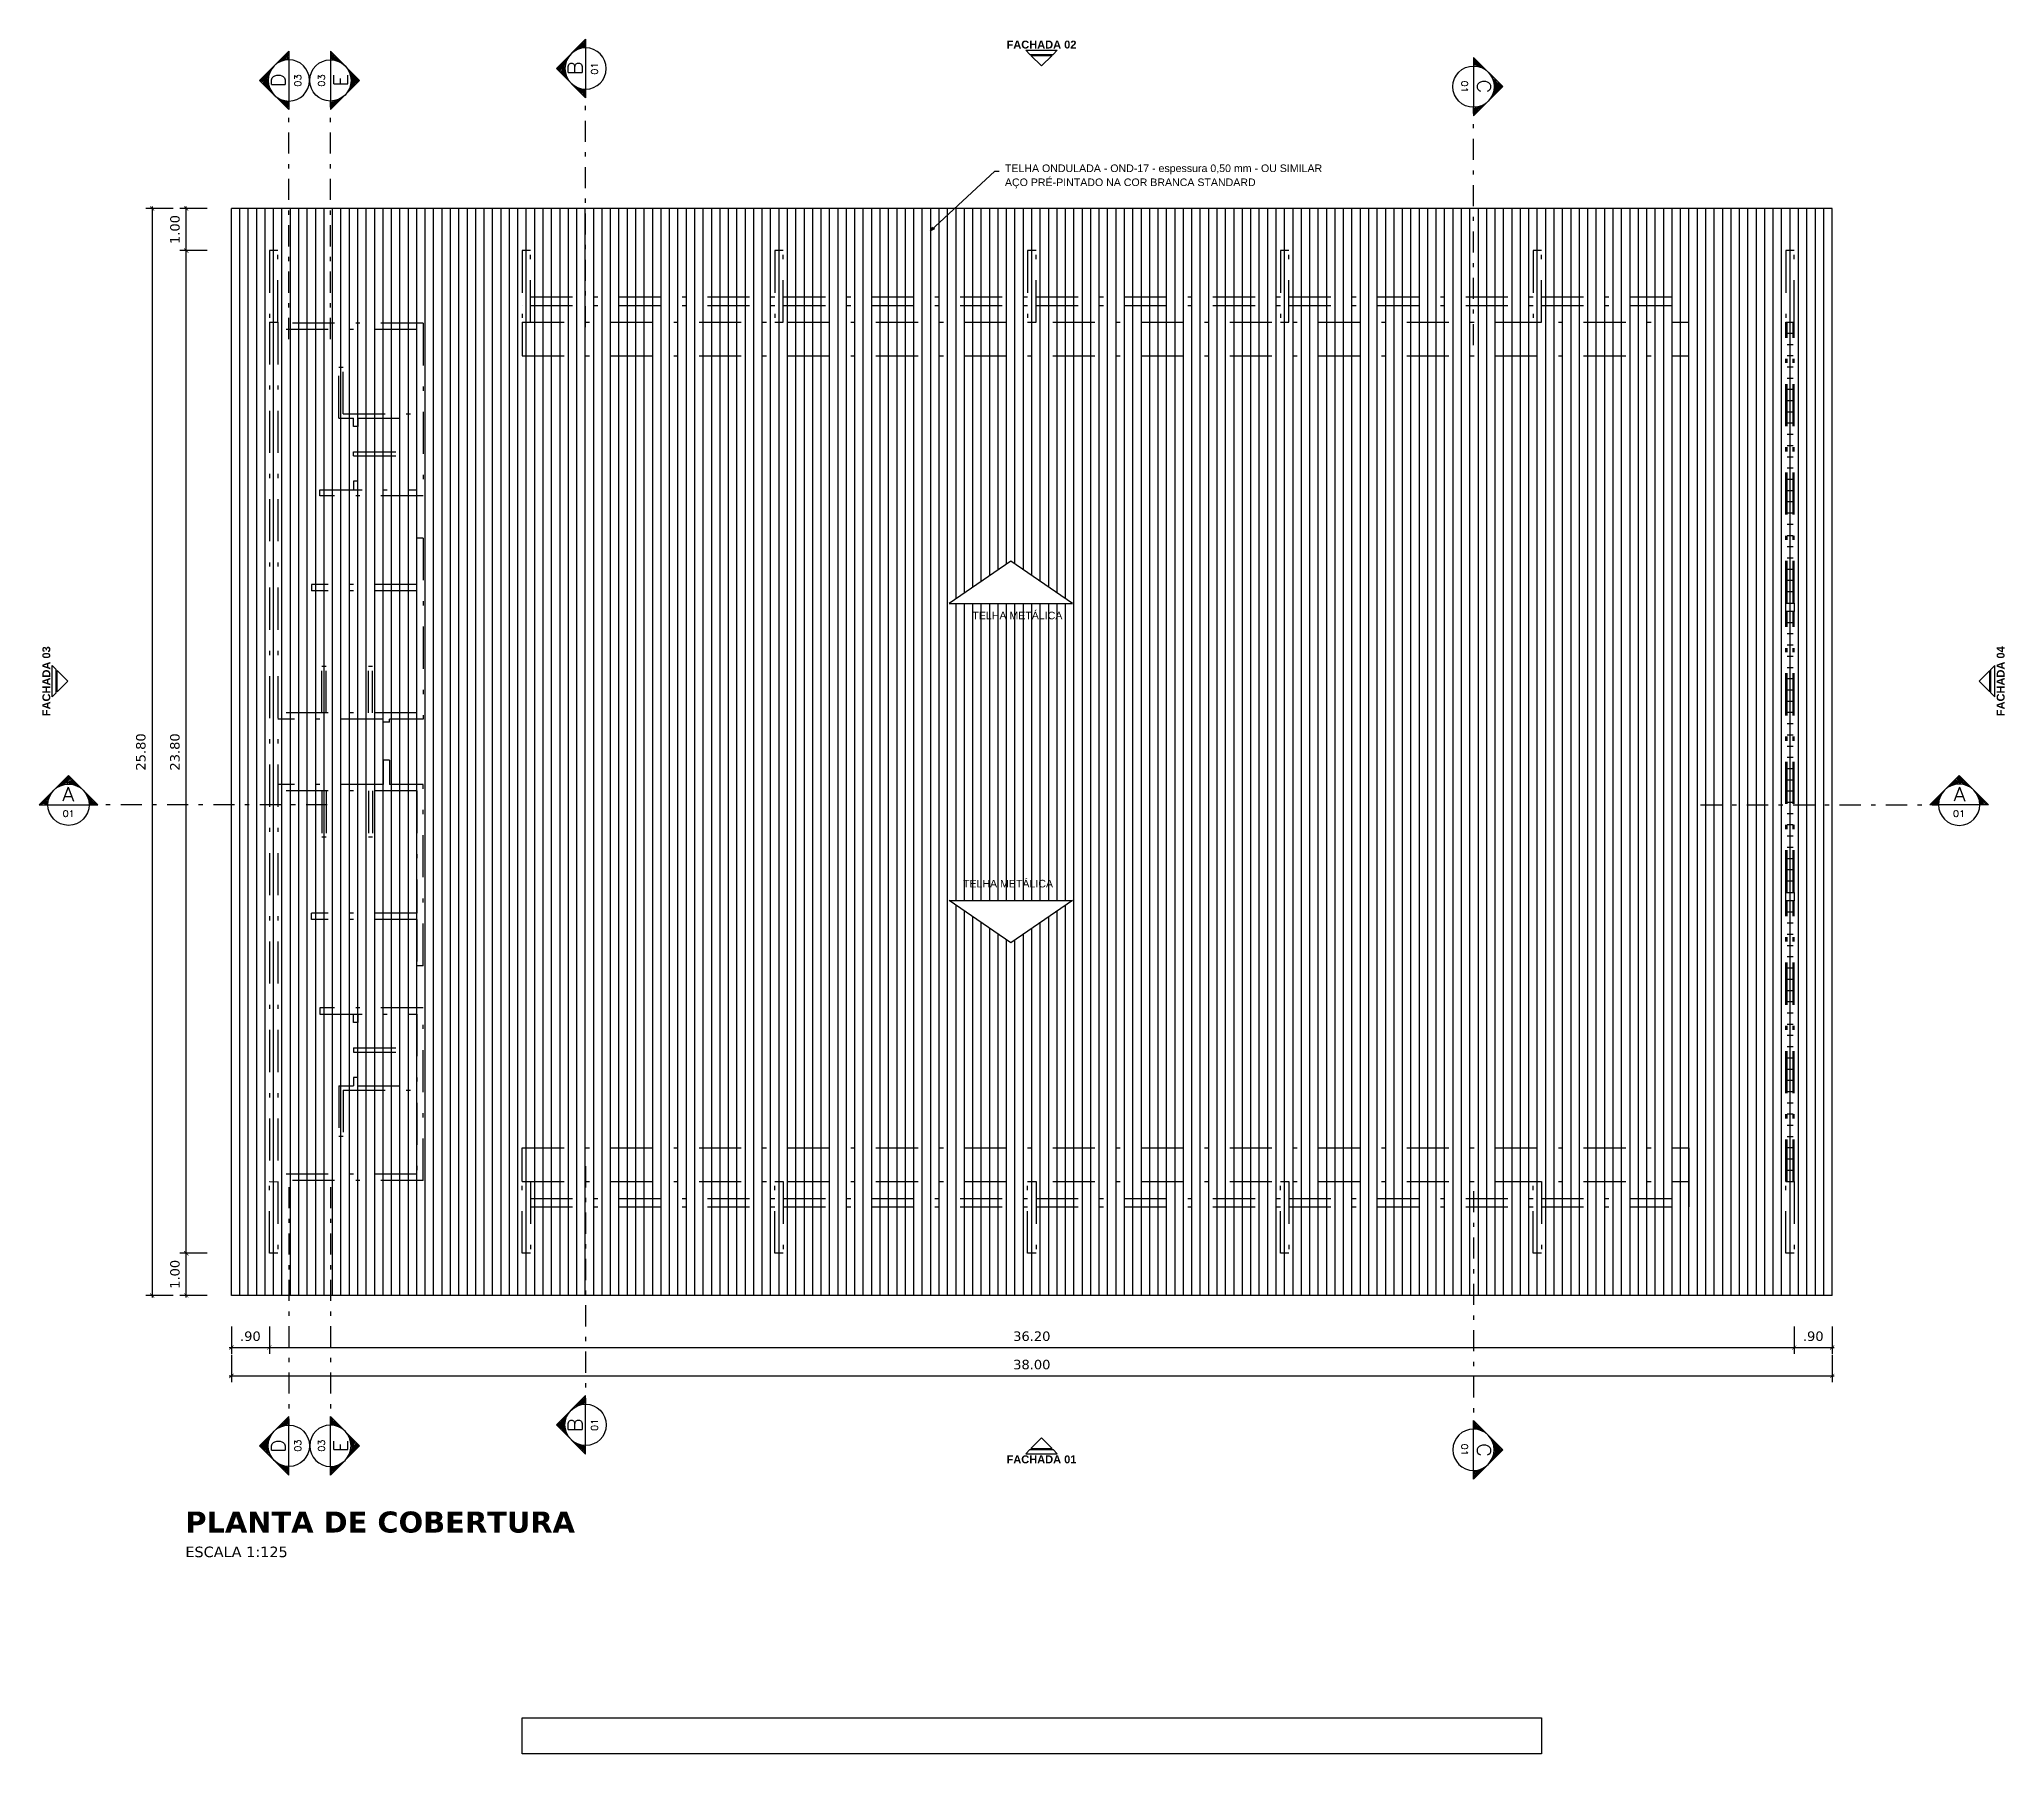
# Model space of a CAD drawing. Header units: inches. Extents: x -64 to 509, y -100 to 268.
# Drawn here: x 63.87 to 110.52, y 16.55 to 57.25 of the extents above; entities that cross this region are included whole.
import ezdxf
from ezdxf.enums import TextEntityAlignment as Align

# ---------------------------------------------------------------- set-up
doc = ezdxf.new("R2010")
doc.units = ezdxf.units.IN
doc.header["$MEASUREMENT"] = 0
doc.header["$PDMODE"] = 35
doc.linetypes.add('DASHDOT2', pattern=[0.5, 0.25, -0.125, 0, -0.125])
doc.linetypes.add('DASHDOTX2', pattern=[2, 1, -0.5, 0, -0.5])
for name, color, linetype in [('A-01', 1, 'Continuous'), ('COTA', 1, 'Continuous'), ('COTAS', 1, 'Continuous'), ('HACHURA', 1, 'Continuous'), ('INDICACAO', 2, 'Continuous'), ('PROJ COBERTA', 8, 'DASHDOTX2'), ('TXAMB', 2, 'Continuous')]:
    doc.layers.add(name, color=color, linetype=linetype)
doc.styles.add('AMB125', font='verdana.ttf')
doc.styles.add('ROMANS', font='arial.ttf')
doc.styles.get("Standard").update_dxf_attribs({"font": 'verdana.ttf'})
doc.styles.add('SWISS', font='arialbd.ttf')
doc.styles.add('T15', font='SIMPLEX.shx', dxfattribs={"width": 1.1, "height": 0.075})
doc.styles.add('T32', font='SIMPLEX.shx', dxfattribs={"width": 1.1, "height": 0.32})
doc.dimstyles.new('COTA125$0', dxfattribs={"dimtxt": 0.225, "dimasz": 0.1, "dimexe": 0.15, "dimexo": 0.5, "dimgap": 0.15, "dimtad": 1, "dimzin": 4, "dimdsep": 46, "dimtxsty": 'AMB125', "dimblk": 'ARCHTICK', "dimcen": -0.1, "dimdle": 0.05, "dimclrd": 256, "dimclre": 256, "dimclrt": 3, "dimadec": 0, "dimazin": 0, "dimtfac": 1, "dimtix": 1, "dimtmove": 2, "dimatfit": 3, "dimldrblk": 'OPEN30', "dimfxl": 0.5, "dimfxlon": 1, "dimtvp": 0.5, "dimtfillclr": 2, "dimtolj": 1, "dimtzin": 4, "dimarcsym": 0})
doc.dimstyles.new('COTA125$7', dxfattribs={"dimtxt": 0.225, "dimasz": 0.1, "dimexe": 0.15, "dimexo": 0.5, "dimgap": 0.15, "dimtad": 1, "dimzin": 4, "dimdsep": 46, "dimtxsty": 'AMB125', "dimblk": 'ARCHTICK', "dimcen": -0.1, "dimdle": 0.05, "dimclrd": 256, "dimclre": 256, "dimclrt": 3, "dimadec": 0, "dimazin": 0, "dimtfac": 1, "dimtix": 1, "dimtmove": 2, "dimatfit": 3, "dimldrblk": 'OPEN30', "dimfxl": 0.5, "dimfxlon": 1, "dimtvp": 0.5, "dimtfillclr": 2, "dimtolj": 1, "dimtzin": 4, "dimarcsym": 0})

msp = doc.modelspace()

# ---------------------------------------------------------------- texts
at = {"layer": 'A-01', "color": 6, "style": 'T32', "width": 1.1}
for tag, rotation, p in [('B', 90, (76.589, 56.56)), ('D', 90, (69.544, 56.277)), ('E', 90, (71.028, 56.277)), ('C', 270, (98.165, 56.129)), ('B', 90, (76.589, 24.351)), ('D', 90, (69.544, 23.855)), ('E', 90, (71.028, 23.855)), ('C', 270, (98.165, 23.76))]:
    msp.add_attdef(tag, text='E', height=0.328, rotation=rotation, dxfattribs=at).set_placement(p, align=Align.MIDDLE)
at = {"layer": 'A-01', "color": 3, "style": 'T15', "width": 1.1}
for tag, rotation, p in [('01', 90, (77.05, 56.55)), ('03', 90, (70.005, 56.268)), ('03', 90, (70.568, 56.268)), ('01', 270, (97.704, 56.12)), ('01', 90, (77.05, 24.36)), ('03', 90, (70.005, 23.864)), ('03', 90, (70.568, 23.864)), ('01', 270, (97.704, 23.769))]:
    msp.add_attdef(tag, text='00', height=0.1539, rotation=rotation, dxfattribs=at).set_placement(p, align=Align.MIDDLE)
at = {"layer": 'A-01', "color": 6, "style": 'T32', "width": 1.1}
for p in [(64.555, 39.327), (109.452, 39.327)]:
    msp.add_attdef('A', text='E', height=0.328, dxfattribs=at).set_placement(p, align=Align.MIDDLE)
at = {"layer": 'A-01', "color": 3, "style": 'T15', "width": 1.1}
for p in [(64.565, 38.866), (109.443, 38.866)]:
    msp.add_attdef('01', text='00', height=0.1539, dxfattribs=at).set_placement(p, align=Align.MIDDLE)
at = {"layer": 'HACHURA', "insert": (67.336, 22.302), "char_height": 0.5, "attachment_point": 1}
msp.add_mtext('{\\fVerdana|b1|i0|c0|p34;PLANTA DE COBERTURA\\P\\fVerdana|b0|i0|c0|p34;\\H0.5x;ESCALA 1:125}', dxfattribs=at)
at = {"layer": 'TXAMB', "char_height": 0.18, "attachment_point": 4, "style": 'ROMANS'}
for s, insert in [('\\A1;TELHA ONDULADA - OND-17 - espessura 0,50 mm - OU SIMILAR', (86.792, 54.158)), ('\\A1;AÇO PRÉ-PINTADO NA COR BRANCA STANDARD', (86.792, 53.825)), ('TELHA METÁLICA', (86.019, 43.568)), ('TELHA METÁLICA', (85.796, 37.204))]:
    msp.add_mtext(s, dxfattribs=dict(at, insert=insert))

# ---------------------------------------------------------------- blocks, each defined once
blk = doc.blocks.new('_ArchTick')
at = {"color": 0, "linetype": 'ByBlock', "const_width": 0.15}
blk.add_lwpolyline([(-0.5, -0.5), (0.5, 0.5)], dxfattribs=at)
blk = doc.blocks.new('*D235')
at = {"layer": 'COTA', "lineweight": -2, "transparency": 16777216}
for p, q in [((68.43, 26.694), (68.43, 26.044)), ((69.33, 26.694), (69.33, 26.044)), ((68.38, 26.194), (69.38, 26.194))]:
    blk.add_line(p, q, dxfattribs=at)
at = {"layer": 'DEFPOINTS', "color": 0, "transparency": 16777216}
for p in [(69.33, 28.431), (68.43, 27.431), (69.33, 26.194)]:
    blk.add_point(p, dxfattribs=at)
at = {"layer": 'COTA', "lineweight": -2, "transparency": 16777216, "xscale": 0.1, "yscale": 0.1, "zscale": 0.1, "rotation": 180}
blk.add_blockref('_ArchTick', (68.43, 26.194), dxfattribs=at)
at = {"layer": 'COTA', "lineweight": -2, "transparency": 16777216, "xscale": 0.1, "yscale": 0.1, "zscale": 0.1}
blk.add_blockref('_ArchTick', (69.33, 26.194), dxfattribs=at)
at = {"layer": 'COTA', "color": 2, "transparency": 16777216, "insert": (68.88, 26.461), "char_height": 0.225, "attachment_point": 5, "style": 'AMB125'}
blk.add_mtext('\\A1;.90', dxfattribs=at)
blk = doc.blocks.new('_Open30')
at = {"color": 0, "linetype": 'ByBlock', "lineweight": -2}
for p, q in [((-1, 0.27), (0, 0)), ((0, 0), (-1, -0.27)), ((0, 0), (-1, 0))]:
    blk.add_line(p, q, dxfattribs=at)
blk = doc.blocks.new('*D236')
at = {"layer": 'COTA', "lineweight": -2, "transparency": 16777216}
for p, q in [((69.33, 26.694), (69.33, 26.044)), ((105.53, 26.694), (105.53, 26.044)), ((69.28, 26.194), (105.58, 26.194))]:
    blk.add_line(p, q, dxfattribs=at)
at = {"layer": 'DEFPOINTS', "color": 0, "transparency": 16777216}
for p in [(69.33, 28.431), (105.53, 27.431), (105.53, 26.194)]:
    blk.add_point(p, dxfattribs=at)
at = {"layer": 'COTA', "lineweight": -2, "transparency": 16777216, "xscale": 0.1, "yscale": 0.1, "zscale": 0.1, "rotation": 180}
blk.add_blockref('_ArchTick', (69.33, 26.194), dxfattribs=at)
at = {"layer": 'COTA', "lineweight": -2, "transparency": 16777216, "xscale": 0.1, "yscale": 0.1, "zscale": 0.1}
blk.add_blockref('_ArchTick', (105.53, 26.194), dxfattribs=at)
at = {"layer": 'COTA', "color": 2, "transparency": 16777216, "insert": (87.43, 26.461), "char_height": 0.225, "attachment_point": 5, "style": 'AMB125'}
blk.add_mtext('\\A1;36.20', dxfattribs=at)
blk = doc.blocks.new('*D237')
at = {"layer": 'COTA', "lineweight": -2, "transparency": 16777216}
for p, q in [((105.53, 26.694), (105.53, 26.044)), ((106.43, 26.694), (106.43, 26.044)), ((105.48, 26.194), (106.48, 26.194))]:
    blk.add_line(p, q, dxfattribs=at)
at = {"layer": 'DEFPOINTS', "color": 0, "transparency": 16777216}
for p in [(105.53, 27.431), (106.43, 27.431), (106.43, 26.194)]:
    blk.add_point(p, dxfattribs=at)
at = {"layer": 'COTA', "lineweight": -2, "transparency": 16777216, "xscale": 0.1, "yscale": 0.1, "zscale": 0.1, "rotation": 180}
blk.add_blockref('_ArchTick', (105.53, 26.194), dxfattribs=at)
at = {"layer": 'COTA', "lineweight": -2, "transparency": 16777216, "xscale": 0.1, "yscale": 0.1, "zscale": 0.1}
blk.add_blockref('_ArchTick', (106.43, 26.194), dxfattribs=at)
at = {"layer": 'COTA', "color": 2, "transparency": 16777216, "insert": (105.98, 26.461), "char_height": 0.225, "attachment_point": 5, "style": 'AMB125'}
blk.add_mtext('\\A1;.90', dxfattribs=at)
blk = doc.blocks.new('*D238')
at = {"layer": 'COTA', "lineweight": -2, "transparency": 16777216}
for p, q in [((68.43, 26.02), (68.43, 25.37)), ((106.43, 26.02), (106.43, 25.37)), ((68.38, 25.52), (106.48, 25.52))]:
    blk.add_line(p, q, dxfattribs=at)
at = {"layer": 'DEFPOINTS', "color": 0, "transparency": 16777216}
for p in [(68.43, 27.431), (106.43, 27.431), (106.43, 25.52)]:
    blk.add_point(p, dxfattribs=at)
at = {"layer": 'COTA', "lineweight": -2, "transparency": 16777216, "xscale": 0.1, "yscale": 0.1, "zscale": 0.1, "rotation": 180}
blk.add_blockref('_ArchTick', (68.43, 25.52), dxfattribs=at)
at = {"layer": 'COTA', "lineweight": -2, "transparency": 16777216, "xscale": 0.1, "yscale": 0.1, "zscale": 0.1}
blk.add_blockref('_ArchTick', (106.43, 25.52), dxfattribs=at)
at = {"layer": 'COTA', "color": 2, "transparency": 16777216, "insert": (87.43, 25.788), "char_height": 0.225, "attachment_point": 5, "style": 'AMB125'}
blk.add_mtext('\\A1;38.00', dxfattribs=at)
blk = doc.blocks.new('*D239')
at = {"layer": 'COTA', "lineweight": -2, "transparency": 16777216}
for p, q in [((67.357, 27.381), (67.357, 28.481)), ((67.857, 28.431), (67.207, 28.431)), ((67.857, 27.431), (67.207, 27.431))]:
    blk.add_line(p, q, dxfattribs=at)
at = {"layer": 'DEFPOINTS', "color": 0, "transparency": 16777216}
for p in [(67.357, 28.431), (68.43, 28.431), (68.43, 27.431)]:
    blk.add_point(p, dxfattribs=at)
at = {"layer": 'COTA', "lineweight": -2, "transparency": 16777216, "xscale": 0.1, "yscale": 0.1, "zscale": 0.1}
for p, rotation in [((67.357, 28.431), 90), ((67.357, 27.431), 270)]:
    blk.add_blockref('_ArchTick', p, dxfattribs=dict(at, rotation=rotation))
at = {"layer": 'COTA', "color": 2, "transparency": 16777216, "insert": (67.09, 27.931), "char_height": 0.225, "attachment_point": 5, "rotation": 90, "style": 'AMB125'}
blk.add_mtext('\\A1;1.00', dxfattribs=at)
blk = doc.blocks.new('*D240')
at = {"layer": 'COTA', "lineweight": -2, "transparency": 16777216}
for p, q in [((67.357, 28.381), (67.357, 52.281)), ((67.857, 52.231), (67.207, 52.231)), ((67.857, 28.431), (67.207, 28.431))]:
    blk.add_line(p, q, dxfattribs=at)
at = {"layer": 'DEFPOINTS', "color": 0, "transparency": 16777216}
for p in [(67.357, 52.231), (68.43, 52.231), (68.43, 28.431)]:
    blk.add_point(p, dxfattribs=at)
at = {"layer": 'COTA', "lineweight": -2, "transparency": 16777216, "xscale": 0.1, "yscale": 0.1, "zscale": 0.1}
for p, rotation in [((67.357, 52.231), 90), ((67.357, 28.431), 270)]:
    blk.add_blockref('_ArchTick', p, dxfattribs=dict(at, rotation=rotation))
at = {"layer": 'COTA', "color": 2, "transparency": 16777216, "insert": (67.089, 40.331), "char_height": 0.225, "attachment_point": 5, "rotation": 90, "style": 'AMB125'}
blk.add_mtext('\\A1;23.80', dxfattribs=at)
blk = doc.blocks.new('*D241')
at = {"layer": 'COTA', "lineweight": -2, "transparency": 16777216}
for p, q in [((67.857, 53.231), (67.207, 53.231)), ((67.357, 52.181), (67.357, 53.281)), ((67.857, 52.231), (67.207, 52.231))]:
    blk.add_line(p, q, dxfattribs=at)
at = {"layer": 'DEFPOINTS', "color": 0, "transparency": 16777216}
for p in [(67.357, 53.231), (68.43, 53.231), (68.43, 52.231)]:
    blk.add_point(p, dxfattribs=at)
at = {"layer": 'COTA', "lineweight": -2, "transparency": 16777216, "xscale": 0.1, "yscale": 0.1, "zscale": 0.1}
for p, rotation in [((67.357, 53.231), 90), ((67.357, 52.231), 270)]:
    blk.add_blockref('_ArchTick', p, dxfattribs=dict(at, rotation=rotation))
at = {"layer": 'COTA', "color": 2, "transparency": 16777216, "insert": (67.09, 52.731), "char_height": 0.225, "attachment_point": 5, "rotation": 90, "style": 'AMB125'}
blk.add_mtext('\\A1;1.00', dxfattribs=at)
blk = doc.blocks.new('*D242')
at = {"layer": 'COTA', "lineweight": -2, "transparency": 16777216}
for p, q in [((67.048, 53.231), (66.398, 53.231)), ((66.548, 53.281), (66.548, 27.381)), ((67.048, 27.431), (66.398, 27.431))]:
    blk.add_line(p, q, dxfattribs=at)
at = {"layer": 'DEFPOINTS', "color": 0, "transparency": 16777216}
for p in [(68.43, 53.231), (66.548, 27.431), (68.43, 27.431)]:
    blk.add_point(p, dxfattribs=at)
at = {"layer": 'COTA', "lineweight": -2, "transparency": 16777216, "xscale": 0.1, "yscale": 0.1, "zscale": 0.1}
for p, rotation in [((66.548, 53.231), 90), ((66.548, 27.431), 270)]:
    blk.add_blockref('_ArchTick', p, dxfattribs=dict(at, rotation=rotation))
at = {"layer": 'COTA', "color": 2, "transparency": 16777216, "insert": (66.28, 40.331), "char_height": 0.225, "attachment_point": 5, "rotation": 90, "style": 'AMB125'}
blk.add_mtext('\\A1;25.80', dxfattribs=at)
blk = doc.blocks.new('corte')
at = {"layer": 'A-01', "color": 4}
for p, q in [((0, 0.694), (0, -0.694)), ((0, 0.694), (0.694, 0)), ((0, -0.694), (0.694, 0))]:
    blk.add_line(p, q, dxfattribs=at)
at = {"layer": 'A-01', "color": 4, "linetype": 'DASHDOT2', "ltscale": 2}
blk.add_line((0, -6.138), (0, -0.49), dxfattribs=at)
at = {"layer": 'A-01', "color": 2}
for points in [[(0.227, 0.447), (0.187, 0.487), (0.19, 0.459), (0.153, 0.524), (0.156, 0.478), (0.11, 0.567), (0.123, 0.484), (0.067, 0.61), (0.086, 0.493), (0.021, 0.659), (0.049, 0.499), (0.018, 0.57), (0.021, 0.505)], [(0.673, 0.001), (0.642, 0.035), (0.66, -0.014), (0.574, 0.103), (0.636, -0.036), (0.497, 0.18), (0.611, -0.063), (0.445, 0.229), (0.583, -0.088), (0.501, 0.038), (0.562, -0.113), (0.497, -0.026), (0.544, -0.137), (0.491, -0.076), (0.522, -0.153), (0.488, -0.119), (0.504, -0.168), (0.479, -0.153), (0.491, -0.189), (0.467, -0.174), (0.473, -0.205), (0.457, -0.199), (0.457, -0.22), (0.445, -0.22), (0.439, -0.242)], [(0.224, -0.454), (0.215, -0.451), (0.209, -0.469), (0.19, -0.46), (0.184, -0.494), (0.163, -0.475), (0.169, -0.509), (0.138, -0.482), (0.15, -0.525), (0.101, -0.485), (0.132, -0.546), (0.07, -0.491), (0.107, -0.571), (0.04, -0.497), (0.086, -0.595), (0.009, -0.509), (0.061, -0.614), (0.009, -0.571), (0.043, -0.635), (0.012, -0.614), (0.021, -0.654)]]:
    blk.add_lwpolyline(points, dxfattribs=at)
at = {"layer": 'A-01', "color": 4}
blk.add_circle((0, 0), 0.49, dxfattribs=at)
blk = doc.blocks.new('Ind-fac')
at = {"color": 2}
for p, q in [((-0.89, -1.19), (-0.66, -0.95)), ((-0.66, -0.95), (0.66, -0.95)), ((-0.6, -0.9), (0, -0.3)), ((-0.6, -0.9), (0.6, -0.9)), ((0.6, -0.9), (0, -0.3)), ((0.89, -1.19), (0.66, -0.95)), ((-0.89, -1.19), (0.89, -1.19))]:
    blk.add_line(p, q, dxfattribs=at)
at = {"color": 3, "style": 'SWISS', "flags": 4}
blk.add_attdef('N', text='', height=0.25, dxfattribs=at).set_placement((0, -0.64), align=Align.MIDDLE_CENTER)

# ---------------------------------------------------------------- dimensions: what is measured, and where the dimension line sits
at = {"layer": 'COTA'}
for base, p1, p2, picture, middle in [((66.548, 27.431), (68.43, 53.231), (68.43, 27.431), '*D242', (66.28, 40.331)), ((67.357, 53.231), (68.43, 52.231), (68.43, 53.231), '*D241', (67.09, 52.731)), ((67.357, 52.231), (68.43, 28.431), (68.43, 52.231), '*D240', (67.089, 40.331)), ((67.357, 28.431), (68.43, 27.431), (68.43, 28.431), '*D239', (67.09, 27.931))]:
    dim = msp.add_linear_dim(base=base, p1=p1, p2=p2, angle=90, dimstyle='COTA125$0', override={"dimclrt": 2}, dxfattribs=at)
    dim.commit()
    dim.dimension.update_dxf_attribs({"geometry": picture, "text_midpoint": middle})
for base, p1, p2, picture, middle in [((69.33, 26.194), (68.43, 27.431), (69.33, 28.431), '*D235', (68.88, 26.461)), ((105.53, 26.194), (69.33, 28.431), (105.53, 27.431), '*D236', (87.43, 26.461)), ((106.43, 25.52), (68.43, 27.431), (106.43, 27.431), '*D238', (87.43, 25.788)), ((106.43, 26.194), (105.53, 27.431), (106.43, 27.431), '*D237', (105.98, 26.461))]:
    dim = msp.add_linear_dim(base=base, p1=p1, p2=p2, dimstyle='COTA125$0', override={"dimclrt": 2}, dxfattribs=at)
    dim.commit()
    dim.dimension.update_dxf_attribs({"geometry": picture, "text_midpoint": middle})

# ---------------------------------------------------------------- hatches: boundary and pattern name
at = {"layer": 'HACHURA'}
h = msp.add_hatch(dxfattribs=at)
h.set_pattern_fill('_USER', color=251, scale=0.2, angle=90, style=0, pattern_type=0)
h.set_pattern_definition([(90, (87.43026, 27.43064), (-0.2, 1e-17), [])])
h.paths.add_polyline_path([(106.43, 53.231), (68.43, 53.231), (68.43, 27.431), (106.43, 27.431)])
h.paths.add_polyline_path([(85.468, 36.807), (86.933, 35.798), (88.398, 36.807)], flags=16)
h.paths.add_polyline_path([(88.398, 43.855), (86.933, 44.863), (85.468, 43.855)], flags=16)

# ---------------------------------------------------------------- linework, layer by layer
at = {"layer": 'COTA'}
for points in [[(86.933, 44.863), (85.468, 43.855), (88.398, 43.855)], [(86.933, 35.798), (85.468, 36.807), (88.398, 36.807)]]:
    msp.add_lwpolyline(points, close=True, dxfattribs=at)
at = {"layer": 'HACHURA', "color": 40}
msp.add_lwpolyline([(75.33, 17.404), (99.53, 17.404), (99.53, 16.554), (75.33, 16.554)], close=True, dxfattribs=at)
at = {"layer": 'PROJ COBERTA', "color": 2, "linetype": 'ByBlock'}
for p, q in [((106.43, 53.231), (68.43, 53.231)), ((68.43, 27.431), (68.43, 53.231)), ((106.43, 27.431), (106.43, 53.231)), ((106.43, 27.431), (68.43, 27.431))]:
    msp.add_line(p, q, dxfattribs=at)
at = {"layer": 'PROJ COBERTA'}
for p, q in [((75.33, 50.931), (75.33, 50.931)), ((75.53, 51.131), (81.33, 51.131)), ((75.53, 50.931), (81.33, 50.931)), ((81.53, 51.131), (87.33, 51.131)), ((81.53, 50.931), (87.33, 50.931)), ((87.53, 51.131), (93.33, 51.131)), ((87.53, 50.931), (93.33, 50.931)), ((93.53, 51.131), (99.33, 51.131)), ((93.53, 50.931), (99.33, 50.931)), ((99.53, 51.131), (103.03, 51.131)), ((99.53, 50.931), (103.03, 50.931)), ((103.03, 50.531), (103.03, 51.131)), ((69.33, 50.531), (69.33, 30.13)), ((69.53, 50.531), (69.53, 30.13)), ((72.98, 50.506), (69.53, 50.506)), ((72.98, 50.506), (72.98, 46.406)), ((75.33, 50.531), (103.03, 50.531)), ((75.33, 50.531), (75.33, 49.731)), ((103.03, 49.731), (103.03, 50.531)), ((105.33, 43.864), (105.33, 50.531)), ((105.33, 50.531), (105.53, 50.531)), ((105.36, 43.864), (105.36, 50.531)), ((105.5, 43.864), (105.5, 50.531)), ((105.53, 43.864), (105.53, 50.531)), ((72.83, 50.356), (69.53, 50.356)), ((72.83, 46.556), (72.83, 50.356)), ((105.5, 50.264), (105.36, 50.264)), ((105.5, 49.997), (105.36, 49.997)), ((71.08, 49.456), (70.98, 49.456)), ((70.98, 48.256), (70.98, 49.456)), ((71.08, 48.356), (71.08, 49.456)), ((75.33, 49.731), (103.03, 49.731)), ((105.5, 49.731), (105.36, 49.731)), ((105.5, 49.464), (105.36, 49.464)), ((105.5, 49.197), (105.36, 49.197)), ((105.5, 48.931), (105.36, 48.931)), ((105.5, 48.664), (105.36, 48.664)), ((70.98, 48.256), (71.33, 48.256)), ((71.08, 48.356), (72.83, 48.356)), ((71.43, 48.256), (72.83, 48.256)), ((105.5, 48.397), (105.36, 48.397)), ((105.5, 48.131), (105.36, 48.131)), ((105.5, 47.864), (105.36, 47.864)), ((105.5, 47.597), (105.36, 47.597)), ((71.33, 47.356), (71.33, 47.456)), ((71.33, 47.456), (72.83, 47.456)), ((71.33, 47.356), (72.83, 47.356)), ((105.5, 47.331), (105.36, 47.331)), ((105.5, 47.064), (105.36, 47.064)), ((105.5, 46.797), (105.36, 46.797)), ((70.53, 46.406), (70.53, 46.556)), ((70.53, 46.556), (72.83, 46.556)), ((72.98, 46.406), (70.53, 46.406)), ((105.5, 46.531), (105.36, 46.531)), ((105.5, 46.264), (105.36, 46.264)), ((105.5, 45.997), (105.36, 45.997)), ((105.5, 45.731), (105.36, 45.731)), ((72.98, 45.406), (72.83, 45.406)), ((72.83, 44.306), (72.83, 45.406)), ((72.98, 45.406), (72.98, 41.106)), ((105.5, 45.464), (105.36, 45.464)), ((105.5, 45.197), (105.36, 45.197)), ((105.5, 44.931), (105.36, 44.931)), ((105.5, 44.664), (105.36, 44.664)), ((105.5, 44.397), (105.36, 44.397)), ((70.33, 44.306), (70.33, 44.156)), ((72.83, 44.306), (70.33, 44.306)), ((72.83, 44.156), (70.33, 44.156)), ((72.83, 41.256), (72.83, 44.156)), ((105.5, 44.131), (105.36, 44.131)), ((105.33, 36.997), (105.33, 43.664)), ((105.36, 36.997), (105.36, 43.664)), ((105.5, 43.397), (105.36, 43.397)), ((105.5, 36.997), (105.5, 43.664)), ((105.53, 36.997), (105.53, 43.664)), ((105.5, 43.131), (105.36, 43.131)), ((105.5, 42.864), (105.36, 42.864)), ((105.5, 42.597), (105.36, 42.597)), ((70.68, 42.356), (70.58, 42.356)), ((70.58, 41.256), (70.58, 42.356)), ((70.68, 41.256), (70.68, 42.356)), ((71.78, 42.356), (71.68, 42.356)), ((71.68, 41.256), (71.68, 42.356)), ((71.78, 41.256), (71.78, 42.356)), ((105.5, 42.331), (105.36, 42.331)), ((105.5, 42.064), (105.36, 42.064)), ((105.5, 41.797), (105.36, 41.797)), ((105.5, 41.531), (105.36, 41.531)), ((72.83, 41.256), (69.53, 41.256)), ((72.03, 41.106), (69.53, 41.106)), ((72.03, 41.036), (72.03, 41.106)), ((72.98, 41.106), (72.18, 41.106)), ((72.18, 41.036), (72.18, 41.106)), ((105.5, 41.264), (105.36, 41.264)), ((72.18, 41.036), (72.03, 41.036)), ((105.5, 40.997), (105.36, 40.997)), ((105.5, 40.731), (105.36, 40.731)), ((72.03, 40.136), (72.03, 39.556)), ((72.18, 40.136), (72.03, 40.136)), ((72.18, 40.136), (72.18, 39.556)), ((72.18, 40.136), (72.18, 39.556)), ((105.5, 40.464), (105.36, 40.464)), ((105.5, 40.197), (105.36, 40.197)), ((105.5, 39.931), (105.36, 39.931)), ((105.5, 39.664), (105.36, 39.664)), ((72.03, 39.556), (69.53, 39.556)), ((72.83, 39.406), (69.53, 39.406)), ((70.58, 39.406), (70.58, 38.306)), ((70.68, 39.406), (70.68, 38.306)), ((71.68, 39.406), (71.68, 38.306)), ((71.78, 39.406), (71.78, 38.306)), ((72.98, 39.556), (72.18, 39.556)), ((72.83, 39.406), (72.83, 36.506)), ((72.98, 35.256), (72.98, 39.556)), ((105.5, 39.397), (105.36, 39.397)), ((105.5, 39.131), (105.36, 39.131)), ((105.5, 38.864), (105.36, 38.864)), ((70.68, 38.306), (70.58, 38.306)), ((71.78, 38.306), (71.68, 38.306)), ((105.5, 38.597), (105.36, 38.597)), ((105.5, 38.331), (105.36, 38.331)), ((105.5, 38.064), (105.36, 38.064)), ((105.5, 37.797), (105.36, 37.797)), ((105.5, 37.531), (105.36, 37.531)), ((105.5, 37.264), (105.36, 37.264)), ((70.33, 36.356), (70.33, 36.506)), ((72.83, 36.506), (70.33, 36.506)), ((105.33, 30.131), (105.33, 36.797)), ((105.36, 30.131), (105.36, 36.797)), ((105.5, 36.531), (105.36, 36.531)), ((105.5, 30.131), (105.5, 36.797)), ((105.53, 30.131), (105.53, 36.797)), ((72.83, 36.356), (70.33, 36.356)), ((72.83, 36.356), (72.83, 35.256)), ((105.5, 36.264), (105.36, 36.264)), ((105.5, 35.997), (105.36, 35.997)), ((105.5, 35.731), (105.36, 35.731)), ((105.5, 35.464), (105.36, 35.464)), ((72.98, 35.256), (72.83, 35.256)), ((105.5, 35.197), (105.36, 35.197)), ((105.5, 34.931), (105.36, 34.931)), ((105.5, 34.664), (105.36, 34.664)), ((72.98, 34.256), (70.53, 34.256)), ((70.53, 34.256), (70.53, 34.106)), ((70.53, 34.106), (72.83, 34.106)), ((72.83, 34.106), (72.83, 30.306)), ((72.98, 30.156), (72.98, 34.256)), ((105.5, 34.397), (105.36, 34.397)), ((105.5, 34.131), (105.36, 34.131)), ((105.5, 33.864), (105.36, 33.864)), ((105.5, 33.597), (105.36, 33.597)), ((71.33, 33.306), (71.33, 33.206)), ((71.33, 33.306), (72.83, 33.306)), ((71.33, 33.206), (72.83, 33.206)), ((105.5, 33.331), (105.36, 33.331)), ((105.5, 33.064), (105.36, 33.064)), ((105.5, 32.797), (105.36, 32.797)), ((70.98, 32.406), (71.33, 32.406)), ((70.98, 32.406), (70.98, 31.206)), ((71.08, 32.306), (72.83, 32.306)), ((71.08, 32.306), (71.08, 31.206)), ((71.43, 32.406), (72.83, 32.406)), ((105.5, 32.531), (105.36, 32.531)), ((105.5, 32.264), (105.36, 32.264)), ((105.5, 31.997), (105.36, 31.997)), ((105.5, 31.731), (105.36, 31.731)), ((105.5, 31.464), (105.36, 31.464)), ((71.08, 31.206), (70.98, 31.206)), ((75.33, 30.931), (103.03, 30.931)), ((75.33, 30.131), (75.33, 30.931)), ((103.03, 30.931), (103.03, 30.131)), ((105.5, 31.197), (105.36, 31.197)), ((105.5, 30.931), (105.36, 30.931)), ((105.5, 30.664), (105.36, 30.664)), ((105.5, 30.397), (105.36, 30.397)), ((72.83, 30.306), (69.53, 30.306)), ((72.98, 30.156), (69.53, 30.156)), ((75.33, 30.131), (103.03, 30.131)), ((103.03, 30.131), (103.03, 29.531)), ((75.53, 29.731), (81.33, 29.731)), ((75.53, 29.531), (81.33, 29.531)), ((81.53, 29.731), (87.33, 29.731)), ((81.53, 29.531), (87.33, 29.531)), ((87.53, 29.731), (93.33, 29.731)), ((87.53, 29.531), (93.33, 29.531)), ((93.53, 29.731), (99.33, 29.731)), ((93.53, 29.531), (99.33, 29.531)), ((99.53, 29.731), (103.03, 29.731)), ((99.53, 29.531), (103.03, 29.531))]:
    msp.add_line(p, q, dxfattribs=at)
for points in [[(69.33, 50.531), (69.53, 50.531), (69.53, 52.231), (69.33, 52.231)], [(69.33, 50.531), (69.53, 50.531), (69.53, 52.231), (69.33, 52.231)], [(75.33, 50.531), (75.53, 50.531), (75.53, 52.231), (75.33, 52.231)], [(81.33, 50.531), (81.53, 50.531), (81.53, 52.231), (81.33, 52.231)], [(87.33, 50.531), (87.53, 50.531), (87.53, 52.231), (87.33, 52.231)], [(93.33, 50.531), (93.53, 50.531), (93.53, 52.231), (93.33, 52.231)], [(99.33, 50.531), (99.53, 50.531), (99.53, 52.231), (99.33, 52.231)], [(105.33, 50.531), (105.53, 50.531), (105.53, 52.231), (105.33, 52.231)], [(71.33, 46.756), (71.33, 46.556), (71.43, 46.556), (71.43, 46.756)], [(105.53, 43.664), (105.33, 43.664), (105.33, 43.864), (105.53, 43.864)], [(105.53, 36.797), (105.33, 36.797), (105.33, 36.997), (105.53, 36.997)], [(71.33, 33.906), (71.33, 34.106), (71.43, 34.106), (71.43, 33.906)], [(69.33, 30.131), (69.53, 30.13), (69.53, 28.431), (69.33, 28.431)], [(69.33, 30.131), (69.53, 30.13), (69.53, 28.431), (69.33, 28.431)], [(75.33, 30.131), (75.53, 30.131), (75.53, 28.431), (75.33, 28.431)], [(81.33, 30.131), (81.53, 30.131), (81.53, 28.431), (81.33, 28.431)], [(87.33, 30.131), (87.53, 30.131), (87.53, 28.431), (87.33, 28.431)], [(93.33, 30.131), (93.53, 30.131), (93.53, 28.431), (93.33, 28.431)], [(99.33, 30.131), (99.53, 30.131), (99.53, 28.431), (99.33, 28.431)], [(105.33, 30.131), (105.53, 30.131), (105.53, 28.431), (105.33, 28.431)]]:
    msp.add_lwpolyline(points, close=True, dxfattribs=at)
for points in [[(71.43, 48.256), (71.43, 48.056), (71.33, 48.056), (71.33, 48.256)], [(71.43, 32.406), (71.43, 32.606), (71.33, 32.606), (71.33, 32.406)]]:
    msp.add_lwpolyline(points, dxfattribs=at)

# ---------------------------------------------------------------- block references
at = {"xscale": -1}
for p in [(69.793, 56.27), (76.838, 56.552)]:
    msp.add_blockref('corte', p, dxfattribs=at)
for p in [(70.78, 56.27), (97.916, 56.122)]:
    msp.add_blockref('corte', p)
for p, rotation in [((64.563, 39.078), 89.99999999999999), ((76.838, 24.358), 180), ((69.793, 23.862), 180)]:
    msp.add_blockref('corte', p, dxfattribs=dict(rotation=rotation))
for p, rotation in [((109.445, 39.078), 270), ((70.78, 23.862), 180), ((97.916, 23.767), 180)]:
    msp.add_blockref('corte', p, dxfattribs=dict(at, rotation=rotation))
at = {"layer": 'INDICACAO'}
ref = msp.add_blockref('Ind-fac', (87.66, 56.487), dxfattribs=dict(at, xscale=-0.4199999999982538, yscale=0.4199999999982538, zscale=0.4199999999982538, rotation=180))
ref.add_attrib('N', 'FACHADA 02', dxfattribs={"layer": '0', "color": 3, "height": 0.1875, "style": 'SWISS'}).set_placement((87.66, 57.121), align=Align.MIDDLE_CENTER)
ref = msp.add_blockref('Ind-fac', (64.671, 42.009), dxfattribs=dict(at, xscale=-0.4199999999982538, yscale=0.4199999999982538, zscale=0.4199999999982538, rotation=270))
ref.add_attrib('N', 'FACHADA 03', dxfattribs={"layer": '0', "color": 3, "height": 0.1875, "rotation": 90, "style": 'SWISS'}).set_placement((64.036, 42.009), align=Align.MIDDLE_CENTER)
ref = msp.add_blockref('Ind-fac', (109.794, 42.009), dxfattribs=dict(at, xscale=0.4199999999982538, yscale=0.4199999999982538, zscale=0.4199999999982538, rotation=90.00000000000001))
ref.add_attrib('N', 'FACHADA 04', dxfattribs={"layer": '0', "color": 3, "height": 0.1875, "rotation": 90, "style": 'SWISS'}).set_placement((110.429, 42.009), align=Align.MIDDLE_CENTER)
ref = msp.add_blockref('Ind-fac', (87.66, 24.174), dxfattribs=dict(at, xscale=0.4199999999982538, yscale=0.4199999999982538, zscale=0.4199999999982538))
ref.add_attrib('N', 'FACHADA 01', dxfattribs={"layer": '0', "color": 3, "height": 0.1875, "style": 'SWISS'}).set_placement((87.66, 23.54), align=Align.MIDDLE_CENTER)

msp.set_redraw_order([(e.dxf.handle, doc.entitydb.next_handle()) for e in msp.query("TEXT MTEXT ATTDEF DIMENSION ARC_DIMENSION")])  # texts and dimensions are drawn at this point

# ---------------------------------------------------------------- leaders
at = {"layer": 'COTAS', "annotation_type": 0, "has_hookline": 1, "hookline_direction": 0}
msp.add_leader([(85.028, 52.698), (86.555, 54.12), (86.655, 54.12)], dimstyle='COTA125$7', override={"dimtad": 0}, dxfattribs=at)

doc.saveas('drawing.dxf')
